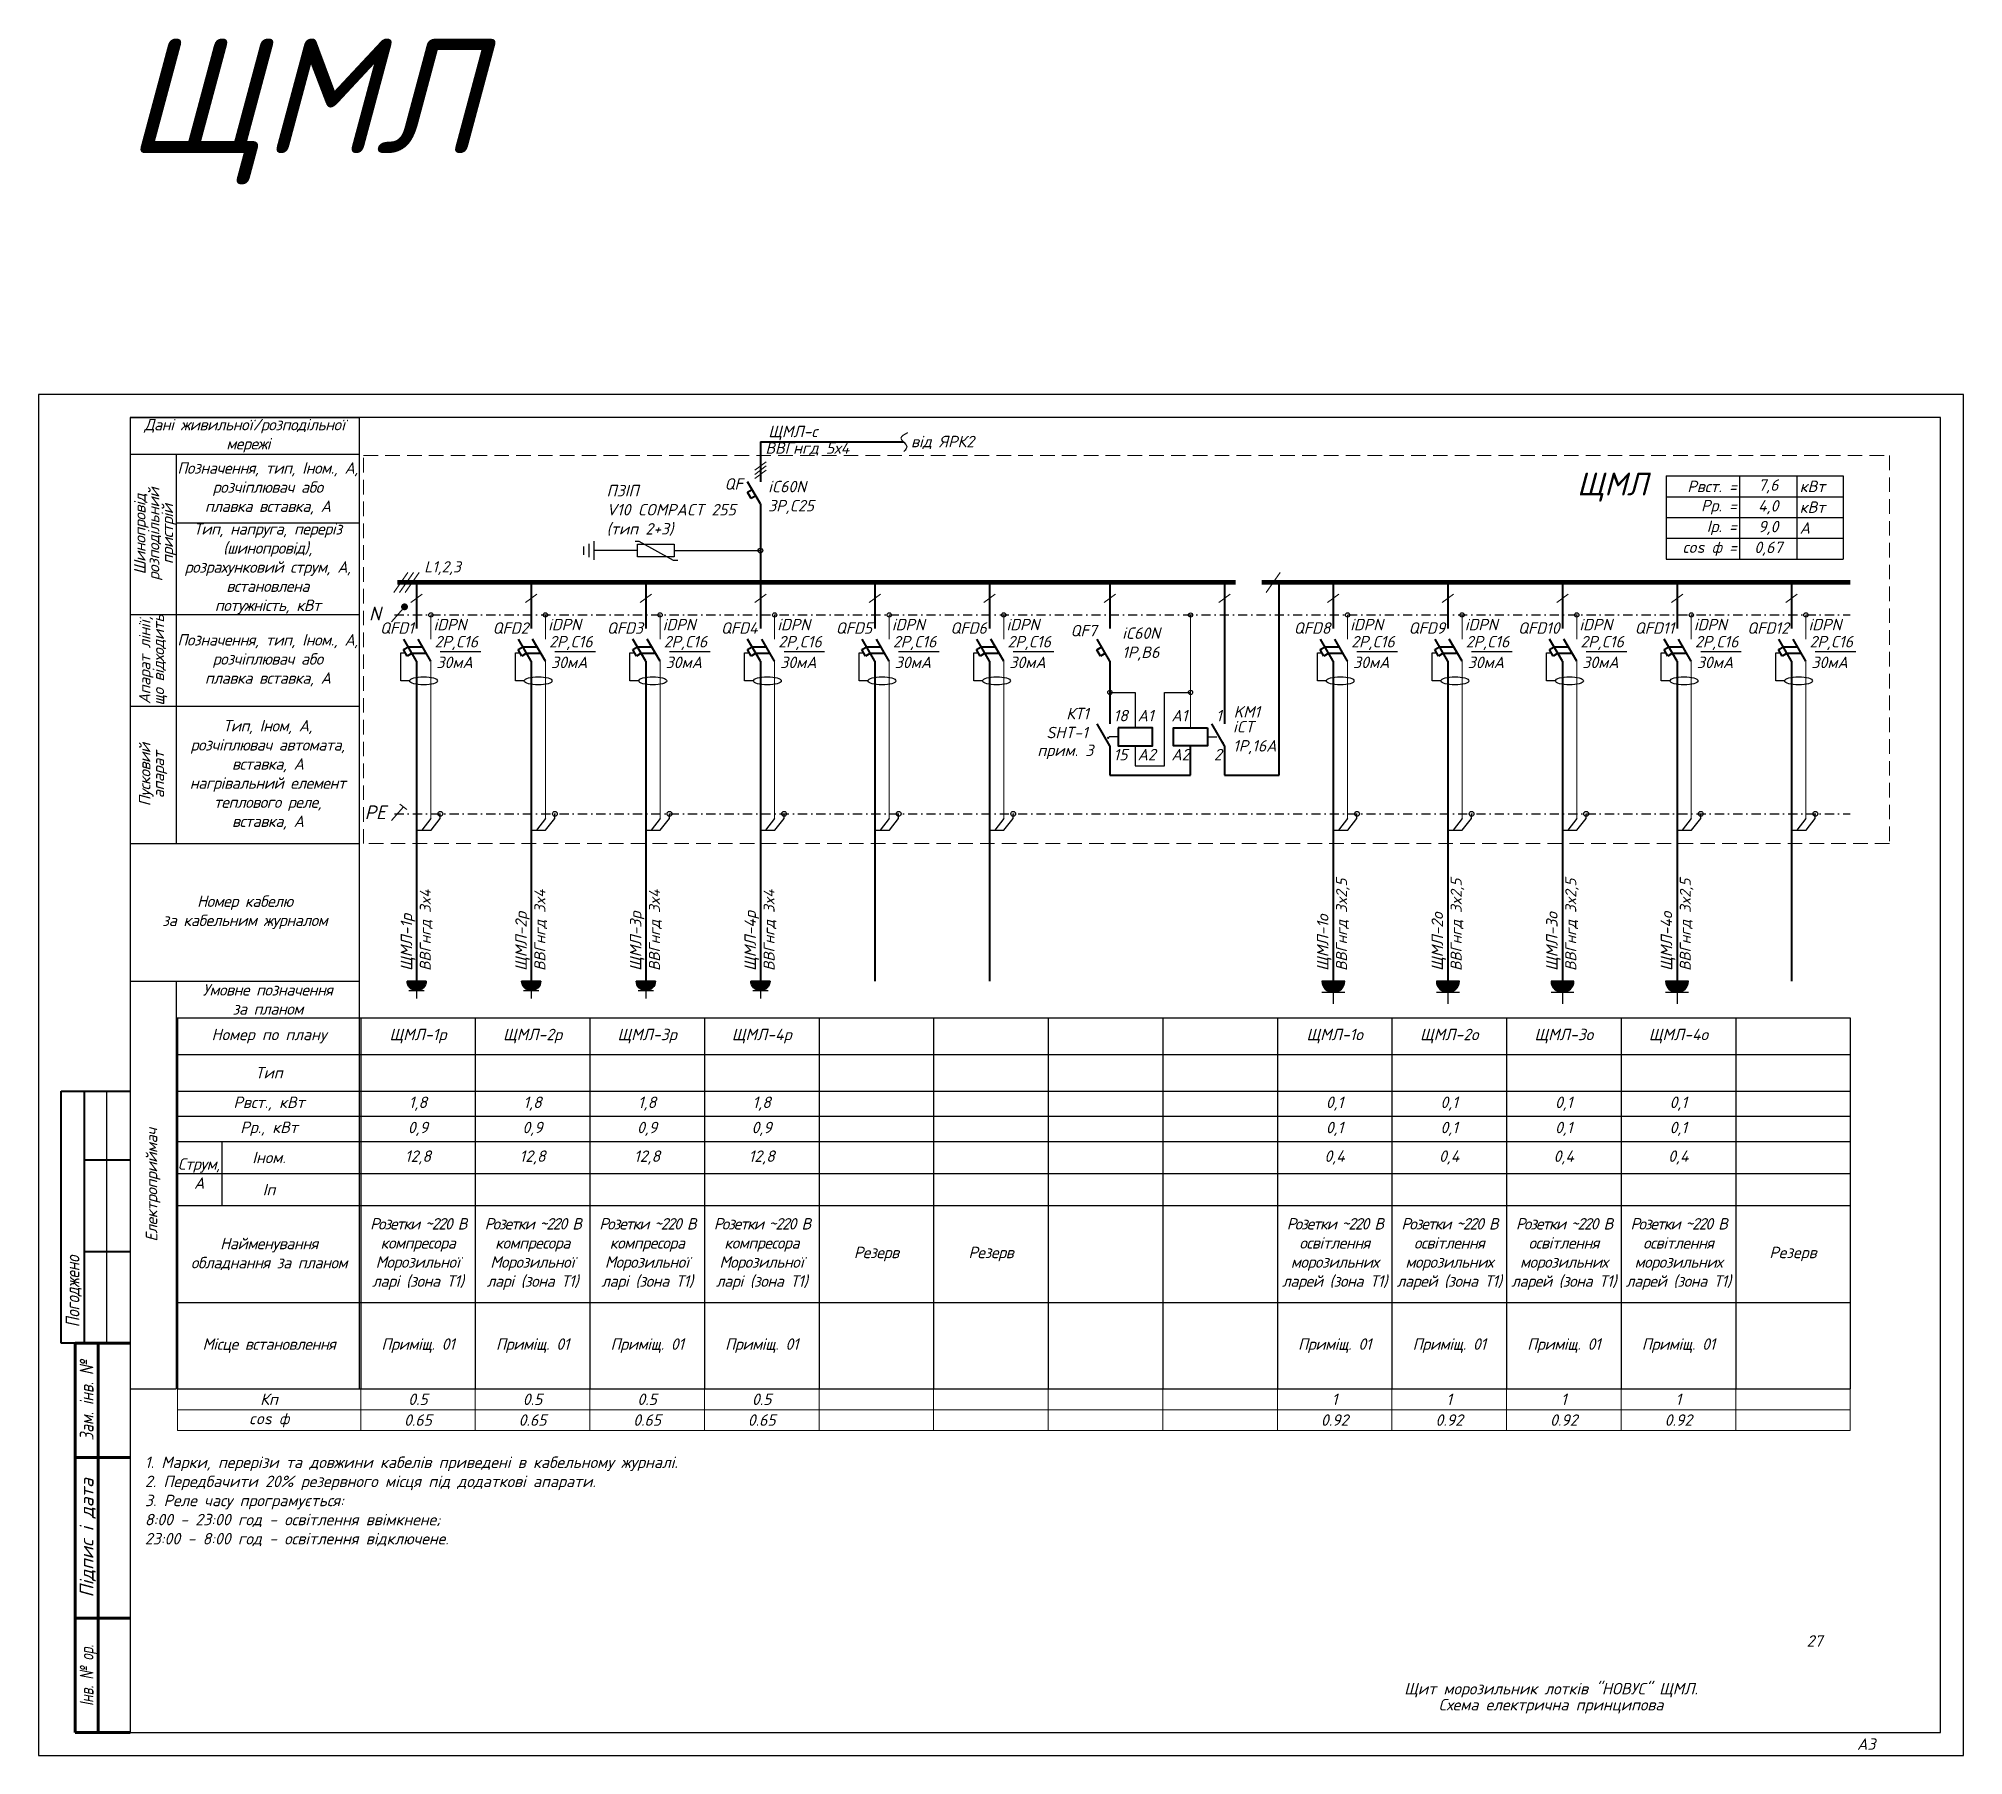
# Model space of a CAD drawing. Header units: millimetres. Extents: x -122434 to 1506205, y -201405 to 386015.
# Drawn here: x 542675 to 584675, y 4389 to 41857 of the extents above; entities that cross this region are included whole.
import ezdxf
from ezdxf.enums import TextEntityAlignment as Align

# ---------------------------------------------------------------- set-up
doc = ezdxf.new("R2010")
doc.units = ezdxf.units.MM
doc.linetypes.add('DASHDOTX2', pattern=[2, 1, -0.5, 0, -0.5])
doc.linetypes.add('DASHED', pattern=[9.525, 6.35, -3.175])
doc.layers.get('Defpoints').update_dxf_attribs({"color": 4})
doc.layers.add('Рамка внешняя', color=4, linetype='Continuous', lineweight=30, plot=False)
doc.layers.add('Схема', color=7, linetype='Continuous')
doc.styles.add('GOST 2.304', font='isocpeui.ttf')
doc.styles.add('ICO', font='isocpeui.ttf')
doc.styles.add('ГОСТ 2.304', font='isocpeui.ttf')
doc.styles.add('СГЕНЕРИР_СТИЛЬ_7', font='isocpeui.ttf')

msp = doc.modelspace()

# ---------------------------------------------------------------- texts
at = {"color": 3, "lineweight": 40, "style": 'GOST 2.304'}
msp.add_text('ЩМЛ', height=2500, dxfattribs=at).set_placement((544575, 39355))
at = {"lineweight": 40, "style": 'GOST 2.304'}
for s, p in [('ЩМЛ-с', (558597, 33157)), ('від ЯРК2', (561710, 32937)), ('ВВГнгд 5х4', (558534, 32795))]:
    msp.add_text(s, height=250, dxfattribs=at).set_placement(p)
at = {"color": 0, "lineweight": 40, "style": 'GOST 2.304'}
for s, height, p in [('ЩМЛ', 500, (576240, 31885)), ('QF7', 250, (565190, 28810)), ('КТ1', 250, (565098, 27001)), ('KM1', 250, (568752, 27039)), ('SHT-1', 250, (564663, 26587)), ('прим. 3', 250, (564468, 26199))]:
    msp.add_text(s, height=height, dxfattribs=at).set_placement(p)
at = {"color": 0, "lineweight": 9, "style": 'ICO'}
for s, height, p in [('L1,2,3', 243.1, (551090, 30207)), ('N', 300, (549885, 29159)), ('PE', 300, (549792, 24821))]:
    msp.add_text(s, height=height, dxfattribs=at).set_placement(p)
at = {"linetype": 'Continuous', "char_height": 250, "style": 'ГОСТ 2.304'}
for s, insert, width, attachment_point in [('{\\T0.95;Дані живильної/розподільної\\P мережі}', (547175, 33189), 5000, 5), ('{\\T0.95;Позначення, тип, Iном., А, розчіплювач або \\Pплавка вставка, А}', (547675, 32039), 4000, 5), ('iC60N\\P{\\C7;3P,C}25', (558595, 31842), 4000, 4)]:
    msp.add_mtext(s, dxfattribs=dict(at, insert=insert, width=width, attachment_point=attachment_point))
at = {"color": 7, "linetype": 'Continuous', "char_height": 250, "attachment_point": 5, "rotation": 90, "line_spacing_factor": 0.72, "style": 'ГОСТ 2.304'}
for s, insert, width in [('{\\T0.95;Шинопровід\\Pрозподільний \\Pпристрій}', (545220, 31039), 3500), ('{\\T0.95;Апарат лінії, що відходить}', (545175, 28289), 2000), ('{\\T0.95;Пусковий \\Pапарат}', (545175, 25789), 3000), ('{\\T0.95;Електроприймач}', (545175, 16839), 8900)]:
    msp.add_mtext(s, dxfattribs=dict(at, insert=insert, width=width))
at = {"color": 7, "linetype": 'Continuous', "char_height": 250, "style": 'ГОСТ 2.304'}
for s, insert, width, attachment_point in [('{\\C256;ПЗІП\\PV10 COMPACT 255\\P(тип 2+3)}', (555069, 31562), 4000, 4), ('{\\T0.95;Тип, напруга, переріз (шинопровід), розрахунковий струм, А, встановлена \\Pпотужність, кВт}', (547675, 30289), 4000, 5), ('iC60N\\P1P,B6', (566318, 28643), 4000, 4), ('{\\T0.95;Позначення, тип, Iном., А, розчіплювач або \\Pплавка вставка, А}', (547675, 28289), 4000, 5), ('{\\T0.95;Тип, Iном, А,\\Pрозчіплювач автомата,\\Pвставка, А\\Pнагрівальний елемент теплового реле,\\Pвставка, А}', (547675, 25789), 4000, 5), ('18', (566129, 27082), 442.21, 4), ('A1', (566655, 27082), 442.21, 4), ('A1', (567393, 27082), 442.21, 4), ('1', (568367, 27082), 442.21, 4), ('iCT\\P1P,16А', (568737, 26601), 4000, 4), ('15', (566129, 26231), 442.21, 4), ('A2', (566655, 26231), 442.21, 4), ('A2', (567393, 26231), 442.21, 4), ('2', (568321, 26231), 442.21, 4), ('{\\T0.95;Номер кабелю \\Pза кабельним журналом}', (547175, 22789), 5000, 5), ('{\\T0.95;Умовне позначення \\Pза планом}', (547675, 20889), 4000, 5), ('{\\T0.95;Струм, А}', (546175, 17089), 1000, 5)]:
    msp.add_mtext(s, dxfattribs=dict(at, insert=insert, width=width, attachment_point=attachment_point))
at = {"color": 1, "linetype": 'Continuous', "insert": (557641, 32136), "char_height": 250, "width": 562.36, "attachment_point": 4, "style": 'ГОСТ 2.304'}
msp.add_mtext('{\\C7;QF}', dxfattribs=at)
at = {"color": 7, "linetype": 'Continuous', "char_height": 250, "width": 4000, "attachment_point": 4, "rotation": 90, "style": 'ГОСТ 2.304'}
for s, insert in [('{\\C256;ЩМЛ-1о\\P\\H0.95833x;ВВГнгд 3x2,5}', (570925, 21510)), ('{\\C256;ЩМЛ-2о\\P\\H0.95833x;ВВГнгд 3x2,5}', (573425, 21510)), ('{\\C256;ЩМЛ-3о\\P\\H0.95833x;ВВГнгд 3x2,5}', (575925, 21510)), ('{\\C256;ЩМЛ-4о\\P\\H0.95833x;ВВГнгд 3x2,5}', (578425, 21510)), ('{\\C256;ЩМЛ-1р\\P\\H0.95833x;ВВГнгд 3x4}', (550925, 21510)), ('{\\C256;ЩМЛ-2р\\P\\H0.95833x;ВВГнгд 3x4}', (553425, 21510)), ('{\\C256;ЩМЛ-3р\\P\\H0.95833x;ВВГнгд 3x4}', (555925, 21510)), ('{\\C256;ЩМЛ-4р\\P\\H0.95833x;ВВГнгд 3x4}', (558425, 21510))]:
    msp.add_mtext(s, dxfattribs=dict(at, insert=insert))
at = {"lineweight": 15, "insert": (544995, 10913), "char_height": 250, "width": 14539.48, "attachment_point": 1, "style": 'ГОСТ 2.304'}
msp.add_mtext('{\\C7;1. Марки, перерізи та довжини кабелів приведені в кабельному журналі}.\\P{\\C7;2. Передбачити 20% резервного місця під додаткові апарати.\\P3. Реле часу програмується:\\P8:00 - 23:00 год - освітлення ввімкнене;\\P23:00 - 8:00 год - освітлення відключене.}', dxfattribs=at)
at = {"linetype": 'Continuous', "lineweight": 25, "char_height": 250, "attachment_point": 5, "line_spacing_factor": 0.84, "style": 'GOST 2.304'}
for s, insert, width in [('{\\C7;27}', (581425, 6889), 1500), ('{\\C7;Щит морозильник лотків "НОВУС" ЩМЛ. \\PСхема електрична принципова }', (575675, 5639), 7000)]:
    msp.add_mtext(s, dxfattribs=dict(at, insert=insert, width=width))

# ---------------------------------------------------------------- blocks, each defined once
blk = doc.blocks.new('Roz_11')
blk.add_hatch(color=256).paths.add_polyline_path([(-2.5, 0), (2.5, 0, 1)])
for p, q in [((0, 2.5), (0, 5)), ((-2.5, 2.5), (2.5, 2.5)), ((-2.5, 0), (2.5, 0))]:
    blk.add_line(p, q)
blk.add_arc((0, 0), 2.5, 0, 180)
blk = doc.blocks.new('*T16')
at = {"color": 0, "linetype": 'ByBlock', "lineweight": -2, "transparency": 16777216}
for p, q in [((0, 0), (36500, 0)), ((0, 0), (0, -8100)), ((4000, 0), (4000, -8100)), ((6500, 0), (6500, -8100)), ((9000, 0), (9000, -8100)), ((11500, 0), (11500, -8100)), ((14000, 0), (14000, -8100)), ((16500, 0), (16500, -8100)), ((19000, 0), (19000, -8100)), ((21500, 0), (21500, -8100)), ((24000, 0), (24000, -8100)), ((26500, 0), (26500, -8100)), ((29000, 0), (29000, -8100)), ((31500, 0), (31500, -8100)), ((34000, 0), (34000, -8100)), ((36500, 0), (36500, -8100)), ((0, -800), (36500, -800)), ((0, -1600), (36500, -1600)), ((0, -2150), (36500, -2150)), ((0, -2700), (36500, -2700)), ((0, -3400), (36500, -3400)), ((0, -4100), (36500, -4100)), ((0, -6212), (36500, -6212)), ((0, -8100), (36500, -8100))]:
    blk.add_line(p, q, dxfattribs=at)
at = {"layer": 'Defpoints', "color": 8, "linetype": 'ByBlock', "lineweight": 0, "transparency": 16777216}
for p, q in [((0, -8100), (0, -9006)), ((4000, -8100), (4000, -9006)), ((6500, -8100), (6500, -9006)), ((9000, -8100), (9000, -9006)), ((11500, -8100), (11500, -9006)), ((14000, -8100), (14000, -9006)), ((16500, -8100), (16500, -9006)), ((19000, -8100), (19000, -9006)), ((21500, -8100), (21500, -9006)), ((24000, -8100), (24000, -9006)), ((26500, -8100), (26500, -9006)), ((29000, -8100), (29000, -9006)), ((31500, -8100), (31500, -9006)), ((34000, -8100), (34000, -9006)), ((36500, -8100), (36500, -9006)), ((0, -8553), (36500, -8553)), ((0, -9006), (36500, -9006))]:
    blk.add_line(p, q, dxfattribs=at)
at = {"color": 0, "transparency": 16777216, "char_height": 250, "attachment_point": 5, "style": 'GOST 2.304'}
for s, insert, width in [('Номер по плану', (2000, -400), 3880), ('ЩМЛ-1р', (5250, -400), 2380), ('ЩМЛ-2р', (7750, -400), 2380), ('ЩМЛ-3р', (10250, -400), 2380), ('ЩМЛ-4р', (12750, -400), 2380), ('ЩМЛ-1о', (25250, -400), 2380), ('ЩМЛ-2о', (27750, -400), 2380), ('ЩМЛ-3о', (30250, -400), 2380), ('ЩМЛ-4о', (32750, -400), 2380), ('Тип', (2000, -1200), 3880), ('Рвст., кВт', (2000, -1875), 3880), ('1,8', (5250, -1875), 2380), ('1,8', (7750, -1875), 2380), ('1,8', (10250, -1875), 2380), ('1,8', (12750, -1875), 2380), ('0,1', (25250, -1875), 2380), ('0,1', (27750, -1875), 2380), ('0,1', (30250, -1875), 2380), ('0,1', (32750, -1875), 2380), ('Рр., кВт', (2000, -2425), 3880), ('0,9', (5250, -2425), 2380), ('0,9', (7750, -2425), 2380), ('0,9', (10250, -2425), 2380), ('0,9', (12750, -2425), 2380), ('0,1', (25250, -2425), 2380), ('0,1', (27750, -2425), 2380), ('0,1', (30250, -2425), 2380), ('0,1', (32750, -2425), 2380), ('Іном.', (2000, -3050), 3880), ('12,8', (5250, -3050), 2380), ('12,8', (7750, -3050), 2380), ('12,8', (10250, -3050), 2380), ('12,8', (12750, -3050), 2380), ('0,4', (25250, -3050), 2380), ('0,4', (27750, -3050), 2380), ('0,4', (30250, -3050), 2380), ('0,4', (32750, -3050), 2380), ('Іп', (2000, -3750), 3880), ('{\\T0.85;\\C7;Розетки ~220 В\\P\\T0.95;компресора\\PМорозильної\\Pларі (зона Т1)}', (5250, -5156), 2380), ('{\\T0.85;\\C7;Розетки ~220 В\\P\\T0.95;компресора\\PМорозильної\\Pларі (зона Т1)}', (7750, -5156), 2380), ('{\\T0.85;\\C7;Розетки ~220 В\\P\\T0.95;компресора\\PМорозильної\\Pларі (зона Т1)}', (10250, -5156), 2380), ('{\\T0.85;\\C7;Розетки ~220 В\\P\\T0.95;компресора\\PМорозильної\\Pларі (зона Т1)}', (12750, -5156), 2380), ('{\\T0.85;\\C7;Розетки ~220 В\\P\\T0.95;освітлення\\Pморозильних\\Pларей (зона Т1)}', (25250, -5156), 2380), ('{\\T0.85;\\C7;Розетки ~220 В\\P\\T0.95;освітлення\\Pморозильних\\Pларей (зона Т1)}', (27750, -5156), 2380), ('{\\T0.85;\\C7;Розетки ~220 В\\P\\T0.95;освітлення\\Pморозильних\\Pларей (зона Т1)}', (30250, -5156), 2380), ('{\\T0.85;\\C7;Розетки ~220 В\\P\\T0.95;освітлення\\Pморозильних\\Pларей (зона Т1)}', (32750, -5156), 2380), ('{\\T0.95;\\C7;Найменування обладнання за планом}', (2000, -5156), 3880), ('{\\T0.95;\\C7;Резерв}', (15250, -5156), 2380), ('{\\T0.95;\\C7;Резерв}', (17750, -5156), 2380), ('Резерв', (35250, -5156), 2380), ('{\\T0.95;\\C7;Місце встановлення}', (2000, -7156), 3880), ('{\\T0.95;\\C7;Приміщ. 01}', (5250, -7156), 2380), ('{\\T0.95;\\C7;Приміщ. 01}', (7750, -7156), 2380), ('{\\T0.95;\\C7;Приміщ. 01}', (10250, -7156), 2380), ('{\\T0.95;\\C7;Приміщ. 01}', (12750, -7156), 2380), ('{\\T0.95;\\C7;Приміщ. 01}', (25250, -7156), 2380), ('{\\T0.95;\\C7;Приміщ. 01}', (27750, -7156), 2380), ('{\\T0.95;\\C7;Приміщ. 01}', (30250, -7156), 2380), ('{\\T0.95;\\C7;Приміщ. 01}', (32750, -7156), 2380)]:
    blk.add_mtext(s, dxfattribs=dict(at, insert=insert, width=width))
at = {"color": 7, "true_color": 0xffffff, "transparency": 16777216, "char_height": 250, "attachment_point": 5, "style": 'ГОСТ 2.304'}
for s, insert, width in [('Кп', (2000, -8326), 3880), ('0.5', (5250, -8326), 2380), ('0.5', (7750, -8326), 2380), ('0.5', (10250, -8326), 2380), ('0.5', (12750, -8326), 2380), ('1', (25250, -8326), 2380), ('1', (27750, -8326), 2380), ('1', (30250, -8326), 2380), ('1', (32750, -8326), 2380), ('cos ф', (2000, -8780), 3880), ('0.65', (5250, -8780), 2380), ('0.65', (7750, -8780), 2380), ('0.65', (10250, -8780), 2380), ('0.65', (12750, -8780), 2380), ('0.92', (25250, -8780), 2380), ('0.92', (27750, -8780), 2380), ('0.92', (30250, -8780), 2380), ('0.92', (32750, -8780), 2380)]:
    blk.add_mtext(s, dxfattribs=dict(at, insert=insert, width=width))
blk = doc.blocks.new('*T17')
at = {"color": 0, "linetype": 'ByBlock', "lineweight": -2, "transparency": 16777216}
for p, q in [((0, 0), (3860, 0)), ((0, 0), (0, -1813)), ((1600, 0), (1600, -1813)), ((2850, 0), (2850, -1813)), ((3860, 0), (3860, -1813)), ((0, -453), (3860, -453)), ((0, -907), (3860, -907)), ((0, -1360), (3860, -1360)), ((0, -1813), (3860, -1813))]:
    blk.add_line(p, q, dxfattribs=at)
at = {"color": 0, "transparency": 16777216, "char_height": 250}
for s, insert, width, attachment_point, style in [('Рвст. =', (1540, -227), 1480, 6, 'GOST 2.304'), ('7,6', (2225, -227), 1130, 5, 'GOST 2.304'), ('кВт', (2910, -227), 890, 4, 'GOST 2.304'), ('Рр. =', (1540, -680), 1480, 6, 'GOST 2.304'), ('4,0', (2225, -680), 1130, 5, 'GOST 2.304'), ('кВт', (2910, -680), 890, 4, 'GOST 2.304'), ('Ір. =', (1540, -1133), 1480, 6, 'GOST 2.304'), ('9,0', (2225, -1133), 1130, 5, 'ГОСТ 2.304'), ('А', (2910, -1133), 890, 4, 'GOST 2.304'), ('сos ф =', (1540, -1587), 1480, 6, 'GOST 2.304'), ('0,67', (2225, -1587), 1130, 5, 'GOST 2.304')]:
    blk.add_mtext(s, dxfattribs=dict(at, insert=insert, width=width, attachment_point=attachment_point, style=style))
blk = doc.blocks.new('*U159')
at = {"color": 0, "lineweight": 40}
for p, q in [((0, 0), (0, -1005)), ((0, -1720), (-280, -1240)), ((311, -1720), (31, -1240)), ((-284, -1468), (-180, -1408)), ((-204, -1607), (-284, -1468)), ((-100, -1547), (-204, -1607)), ((-181, -1409), (130, -1409)), ((-100, -1547), (210, -1547))]:
    blk.add_line(p, q, dxfattribs=at)
at = {"color": 0, "lineweight": 13}
blk.add_line((-124, -441), (124, -256), dxfattribs=at)
at = {"color": 0, "lineweight": 9}
for p, q in [((311, -711), (311, -1240)), ((311, -2461), (311, -1720)), ((311, -2941), (311, -2461)), ((311, -5151), (311, -2941))]:
    blk.add_line(p, q, dxfattribs=at)
blk.add_line((516, -1512), (1402, -1512))
at = {"lineweight": 40}
for p, q in [((0, -1720), (0, -2226)), ((0, -2226), (0, -2941)), ((0, -2941), (0, -4529))]:
    blk.add_line(p, q, dxfattribs=at)
at = {"color": 0}
blk.add_lwpolyline([(-151, -2149), (-346, -2149), (-346, -1537), (-244, -1537)], dxfattribs=at)
blk.add_circle((311, -711), 46.3, dxfattribs=at)
blk.add_ellipse((153, -2149), major_axis=(-304, 0), ratio=0.29336, dxfattribs=at)
at = {"color": 0, "lineweight": 40}
blk.add_point((-37, -1659), dxfattribs=at)
at = {"lineweight": 50, "style": 'ГОСТ 2.304'}
for tag, p in [('ТYPE', (369, -1046)), ('CURRENT', (391, -1419)), ('D_CURRENT', (432, -1871))]:
    blk.add_attdef(tag, p, '', height=250, dxfattribs=at)
at = {"style": 'ГОСТ 2.304'}
blk.add_attdef('QF', text='', height=250, dxfattribs=at).set_placement((-61, -997), align=Align.MIDDLE_RIGHT)
blk = doc.blocks.new('*U4')
h = blk.add_hatch(color=256)
h.dxf.hatch_style = 1
h.paths.add_polyline_path([(175, 0, 1), (-175, 0)])
at = {"color": 0, "linetype": 'Continuous', "lineweight": 30}
for p, q in [((175, 0), (-175, 0)), ((140, 175), (-140, 175)), ((0, 175), (0, 315)), ((0, 175), (0, 315)), ((0, 175), (0, 315))]:
    blk.add_line(p, q, dxfattribs=at)
blk.add_arc((0, 0), 175, 0, 180, dxfattribs=at)
blk = doc.blocks.new('*U8')
at = {"lineweight": 40}
for p, q in [((4.94, 90), (4.94, 145)), ((4.94, 145), (19.94, 145)), ((9.94, 145), (9.94, 90)), ((9.94, 130), (19.94, 130)), ((9.94, 110), (19.94, 110)), ((19.94, 90), (4.94, 90))]:
    blk.add_line(p, q, dxfattribs=at)
at = {"lineweight": 25}
blk.add_line((14.94, 90), (14.94, 145), dxfattribs=at)
at = {"linetype": 'Continuous', "lineweight": 60}
for p, q in [((8, 5), (8, 90)), ((8, 90), (20, 90)), ((13, 5), (13, 90)), ((8, 65), (20, 65)), ((8, 30), (20, 30)), ((20, 5), (8, 5))]:
    blk.add_line(p, q, dxfattribs=at)
at = {"lineweight": 30, "ltscale": 100}
blk.add_lwpolyline([(20, 5), (415, 5), (415, 292), (20, 292)], close=True, dxfattribs=at)
at = {"layer": 'Рамка внешняя', "ltscale": 100}
blk.add_lwpolyline([(0, 0), (420, 0), (420, 297), (0, 297)], close=True, dxfattribs=at)
at = {"linetype": 'Continuous', "lineweight": 25, "style": 'СГЕНЕРИР_СТИЛЬ_7'}
for s, width, p in [('Погоджено', 0.8, (7.44, 101.27)), ('Зам. інв. №', 0.8, (10.5, 77.5)), ('Інв. № ор.', 0.7, (10.5, 17.5))]:
    blk.add_text(s, height=3, rotation=90, dxfattribs=dict(at, width=width)).set_placement(p, align=Align.MIDDLE_CENTER)
blk.add_text('Підпис і дата', height=3, rotation=90, dxfattribs=at).set_placement((10.5, 47.5), align=Align.MIDDLE_CENTER)
at = {"layer": 'Схема', "linetype": 'Continuous', "style": 'ГОСТ 2.304'}
blk.add_text('А3', height=2.5, dxfattribs=at).set_placement((396.77, 1.24))

# ---------------------------------------------------------------- linework, layer by layer
at = {"ltscale": 200}
for p, q in [((544675, 33589), (549675, 33589)), ((549675, 12389), (549675, 33589)), ((544675, 32789), (549675, 32789))]:
    msp.add_line(p, q, dxfattribs=at)
at = {"color": 7, "ltscale": 200}
for p, q in [((544675, 33589), (544675, 12389)), ((545675, 32789), (545675, 29289)), ((545675, 31289), (549675, 31289)), ((544675, 29289), (549675, 29289)), ((545675, 29289), (545675, 27289)), ((544675, 27289), (549675, 27289)), ((545675, 27289), (545675, 24289)), ((544675, 24289), (549675, 24289)), ((544675, 21289), (549675, 21289)), ((545675, 21289), (545675, 12389)), ((545675, 20489), (549675, 20489)), ((545675, 19689), (549675, 19689)), ((545675, 18889), (549675, 18889)), ((545675, 17789), (549675, 17789)), ((546675, 17789), (546675, 16389)), ((546675, 17089), (549675, 17089)), ((545675, 16389), (549675, 16389)), ((544675, 12389), (545675, 12389))]:
    msp.add_line(p, q, dxfattribs=at)
at = {"lineweight": 40, "ltscale": 200}
for p, q in [((558425, 33057), (558425, 32183)), ((558425, 33057), (561546, 33057)), ((558141, 31955), (558245, 32015)), ((558221, 31816), (558141, 31955)), ((558425, 31703), (558145, 32183)), ((558325, 31876), (558221, 31816)), ((558425, 31703), (558425, 29989)), ((566052, 28269), (566052, 26903)), ((566052, 26423), (566052, 25780)), ((567810, 25780), (567810, 26423)), ((566052, 25780), (567810, 25780)), ((550925, 25459), (550925, 21289)), ((553425, 25459), (553425, 21289)), ((555925, 25459), (555925, 21289)), ((558425, 25459), (558425, 21289)), ((560925, 25459), (560925, 21289)), ((563425, 25459), (563425, 21289)), ((570925, 25459), (570925, 21289)), ((573425, 25459), (573425, 21289)), ((575925, 25459), (575925, 21289)), ((578425, 25459), (578425, 21289)), ((580925, 25459), (580925, 21289))]:
    msp.add_line(p, q, dxfattribs=at)
at = {"lineweight": 13, "ltscale": 200}
for p, q in [((558301, 32437), (558549, 32622)), ((558301, 32345), (558549, 32530)), ((558301, 32254), (558549, 32439))]:
    msp.add_line(p, q, dxfattribs=at)
at = {"color": 7, "lineweight": 30, "ltscale": 300}
for p, q in [((555744, 30682, 0), (554800, 30682, 0)), ((555783, 30883, 0), (555694, 30883, 0)), ((556533, 30469, 0), (555783, 30883, 0)), ((556544, 30682, 0), (558425, 30682, 0)), ((556622, 30469, 0), (556533, 30469, 0))]:
    msp.add_line(p, q, dxfattribs=at)
at = {"lineweight": 15, "ltscale": 200}
for p, q in [((550732, 30207), (550426, 29770)), ((550856, 30207), (550550, 29770)), ((550980, 30207), (550675, 29770)), ((569767, 30207), (569461, 29770))]:
    msp.add_line(p, q, dxfattribs=at)
at = {"color": 0, "lineweight": 40, "ltscale": 200}
for p, q in [((566052, 29989), (566052, 28984)), ((568552, 29989), (568552, 26903)), ((569741, 25780), (569741, 29989)), ((565768, 28520), (565872, 28580)), ((566052, 28269), (565772, 28749)), ((565848, 28382), (565768, 28520)), ((565952, 28442), (565848, 28382)), ((566052, 26423), (565772, 26903)), ((568552, 26423), (568272, 26903)), ((568552, 26423), (568552, 25780)), ((568552, 25780), (569741, 25780))]:
    msp.add_line(p, q, dxfattribs=at)
at = {"color": 0, "lineweight": 13, "ltscale": 200}
for p, q in [((565927, 29548), (566176, 29733)), ((568427, 29548), (568676, 29733))]:
    msp.add_line(p, q, dxfattribs=at)
at = {"color": 0, "linetype": 'DASHDOTX2', "ltscale": 200}
for p, q in [((550443, 29277), (582204, 29277)), ((566232, 26619), (565937, 26619)), ((568183, 26619), (568437, 26619)), ((550443, 24938), (582204, 24938))]:
    msp.add_line(p, q, dxfattribs=at)
at = {"color": 0, "lineweight": 9, "ltscale": 200}
msp.add_line((567810, 26814), (567810, 29277), dxfattribs=at)
at = {"color": 0, "ltscale": 200}
for p, q in [((551236, 24837), (551039, 24578)), ((551240, 24578), (551442, 24838)), ((551442, 24838), (551442, 24938)), ((553736, 24837), (553539, 24578)), ((553740, 24578), (553942, 24838)), ((553942, 24838), (553942, 24938)), ((556236, 24837), (556039, 24578)), ((556240, 24578), (556442, 24838)), ((556442, 24838), (556442, 24938)), ((558736, 24837), (558539, 24578)), ((558740, 24578), (558942, 24838)), ((558942, 24838), (558942, 24938)), ((561236, 24837), (561039, 24578)), ((561240, 24578), (561442, 24838)), ((561442, 24838), (561442, 24938)), ((563736, 24837), (563539, 24578)), ((563740, 24578), (563942, 24838)), ((563942, 24838), (563942, 24938)), ((571236, 24837), (571039, 24578)), ((571240, 24578), (571442, 24838)), ((571442, 24838), (571442, 24938)), ((573736, 24837), (573539, 24578)), ((573740, 24578), (573942, 24838)), ((573942, 24838), (573942, 24938)), ((576236, 24837), (576039, 24578)), ((576240, 24578), (576442, 24838)), ((576442, 24838), (576442, 24938)), ((578736, 24837), (578539, 24578)), ((578740, 24578), (578942, 24838)), ((578942, 24838), (578942, 24938)), ((581236, 24837), (581039, 24578)), ((581240, 24578), (581442, 24838)), ((581442, 24838), (581442, 24938)), ((550916, 24578), (551240, 24578)), ((553416, 24578), (553740, 24578)), ((555916, 24578), (556240, 24578)), ((558416, 24578), (558740, 24578)), ((560916, 24578), (561240, 24578)), ((563416, 24578), (563740, 24578)), ((570916, 24578), (571240, 24578)), ((573416, 24578), (573740, 24578)), ((575916, 24578), (576240, 24578)), ((578416, 24578), (578740, 24578)), ((580916, 24578), (581240, 24578))]:
    msp.add_line(p, q, dxfattribs=at)
at = {"linetype": 'DASHED', "lineweight": 18, "ltscale": 50}
msp.add_lwpolyline([(549765, 32756), (583061, 32756), (583061, 24289), (549765, 24289)], close=True, dxfattribs=at)
at = {"color": 7, "lineweight": 30, "ltscale": 100, "elevation": 0}
for points in [[(554574, 30593), (554574, 30771)], [(554687, 30536), (554687, 30828)], [(554800, 30479), (554800, 30885)]]:
    msp.add_lwpolyline(points, dxfattribs=at)
msp.add_lwpolyline([(555744, 30545), (555744, 30819), (556544, 30819), (556544, 30545)], close=True, dxfattribs=at)
at = {"color": 0, "lineweight": 40, "ltscale": 50, "const_width": 100}
for points in [[(550505, 29989), (568796, 29989)], [(569364, 29989), (582204, 29989)]]:
    msp.add_lwpolyline(points, dxfattribs=at)
at = {"lineweight": 20, "ltscale": 50}
for points in [[(550635, 29427), (550378, 29127)], [(550635, 25089), (550378, 24789)], [(550631, 25092), (550712, 25029), (550557, 25150)]]:
    msp.add_lwpolyline(points, dxfattribs=at)
at = {"lineweight": 9, "ltscale": 50, "const_width": 75}
msp.add_lwpolyline([(550623, 29455, 1), (550698, 29455, 1)], format="xyb", close=True, dxfattribs=at)
for points in [[(566052, 27586), (566605, 27586), (566605, 26814)], [(566605, 26423), (566605, 25989), (567242, 25989), (567242, 27586), (567810, 27586)]]:
    msp.add_lwpolyline(points)
at = {"color": 0, "lineweight": 40, "ltscale": 50}
for points in [[(566232, 26814), (566232, 26423), (566978, 26423), (566978, 26814)], [(568183, 26814), (568183, 26423), (567437, 26423), (567437, 26814)]]:
    msp.add_lwpolyline(points, close=True, dxfattribs=at)
at = {"color": 0}
for centre, radius in [((558425, 30682, 0), 51.8), ((567810, 29277), 46.3), ((566052, 27586), 46.3), ((567810, 27586), 46.3), ((551442, 24938), 51.8), ((553942, 24938), 51.8), ((556442, 24938), 51.8), ((558942, 24938), 51.8), ((561442, 24938), 51.8), ((563942, 24938), 51.8), ((571442, 24938), 51.8), ((573942, 24938), 51.8), ((576442, 24938), 51.8), ((578942, 24938), 51.8), ((581442, 24938), 51.8)]:
    msp.add_circle(centre, radius, dxfattribs=at)
msp.add_spline([(561636, 33255), (561492, 33133), (561620, 32952), (561556, 32846)], degree=3)
at = {"color": 0, "lineweight": 40}
for p in [(566015, 28330), (566015, 26593), (568515, 26484)]:
    msp.add_point(p, dxfattribs=at)

# ---------------------------------------------------------------- block references
at = {"xscale": 100, "yscale": 100, "zscale": 100}
msp.add_blockref('*U8', (542675, 4389), dxfattribs=at)
for name, p in [('*T17', (578191, 32310)), ('*T16', (545704, 20489))]:
    msp.add_blockref(name, p)
at = {"lineweight": 50}
for p, values in [((550925, 29989), {'QF': 'QFD1', 'ТYPE': 'iDPN', 'CURRENT': '2P,C16', 'D_CURRENT': '30мА'}), ((553425, 29989), {'QF': 'QFD2', 'ТYPE': 'iDPN', 'CURRENT': '2P,C16', 'D_CURRENT': '30мА'}), ((555925, 29989), {'QF': 'QFD3', 'ТYPE': 'iDPN', 'CURRENT': '2P,C16', 'D_CURRENT': '30мА'}), ((558425, 29989), {'QF': 'QFD4', 'ТYPE': 'iDPN', 'CURRENT': '2P,C16', 'D_CURRENT': '30мА'}), ((560925, 29989), {'QF': 'QFD5', 'ТYPE': 'iDPN', 'CURRENT': '2P,C16', 'D_CURRENT': '30мА'}), ((563425, 29989), {'QF': 'QFD6', 'ТYPE': 'iDPN', 'CURRENT': '2P,C16', 'D_CURRENT': '30мА'}), ((570925, 29989), {'QF': 'QFD8', 'ТYPE': 'iDPN', 'CURRENT': '2P,C16', 'D_CURRENT': '30мА'}), ((573425, 29989), {'QF': 'QFD9', 'ТYPE': 'iDPN', 'CURRENT': '2P,C16', 'D_CURRENT': '30мА'}), ((575925, 29989), {'QF': 'QFD10', 'ТYPE': 'iDPN', 'CURRENT': '2P,C16', 'D_CURRENT': '30мА'}), ((578425, 29989), {'QF': 'QFD11', 'ТYPE': 'iDPN', 'CURRENT': '2P,C16', 'D_CURRENT': '30мА'}), ((580925, 29989), {'QF': 'QFD12', 'ТYPE': 'iDPN', 'CURRENT': '2P,C16', 'D_CURRENT': '30мА'})]:
    msp.add_blockref('*U159', p, dxfattribs=at).add_auto_attribs(values)
at = {"rotation": 180}
for name, p, xscale, yscale, zscale in [('*U4', (550925, 21289), -1.2, 1.2, 1.2), ('*U4', (553425, 21289), -1.2, 1.2, 1.2), ('*U4', (555925, 21289), -1.2, 1.2, 1.2), ('*U4', (558425, 21289), -1.2, 1.2, 1.2), ('Roz_11', (570925, 21289), 100, 100, 100), ('Roz_11', (573425, 21289), 100, 100, 100), ('Roz_11', (575925, 21289), 100, 100, 100), ('Roz_11', (578425, 21289), 100, 100, 100)]:
    msp.add_blockref(name, p, dxfattribs=dict(at, xscale=xscale, yscale=yscale, zscale=zscale))

msp.set_redraw_order([(e.dxf.handle, doc.entitydb.next_handle()) for e in msp.query("TEXT MTEXT ATTDEF DIMENSION ARC_DIMENSION")])  # texts and dimensions are drawn at this point

doc.saveas('drawing.dxf')
